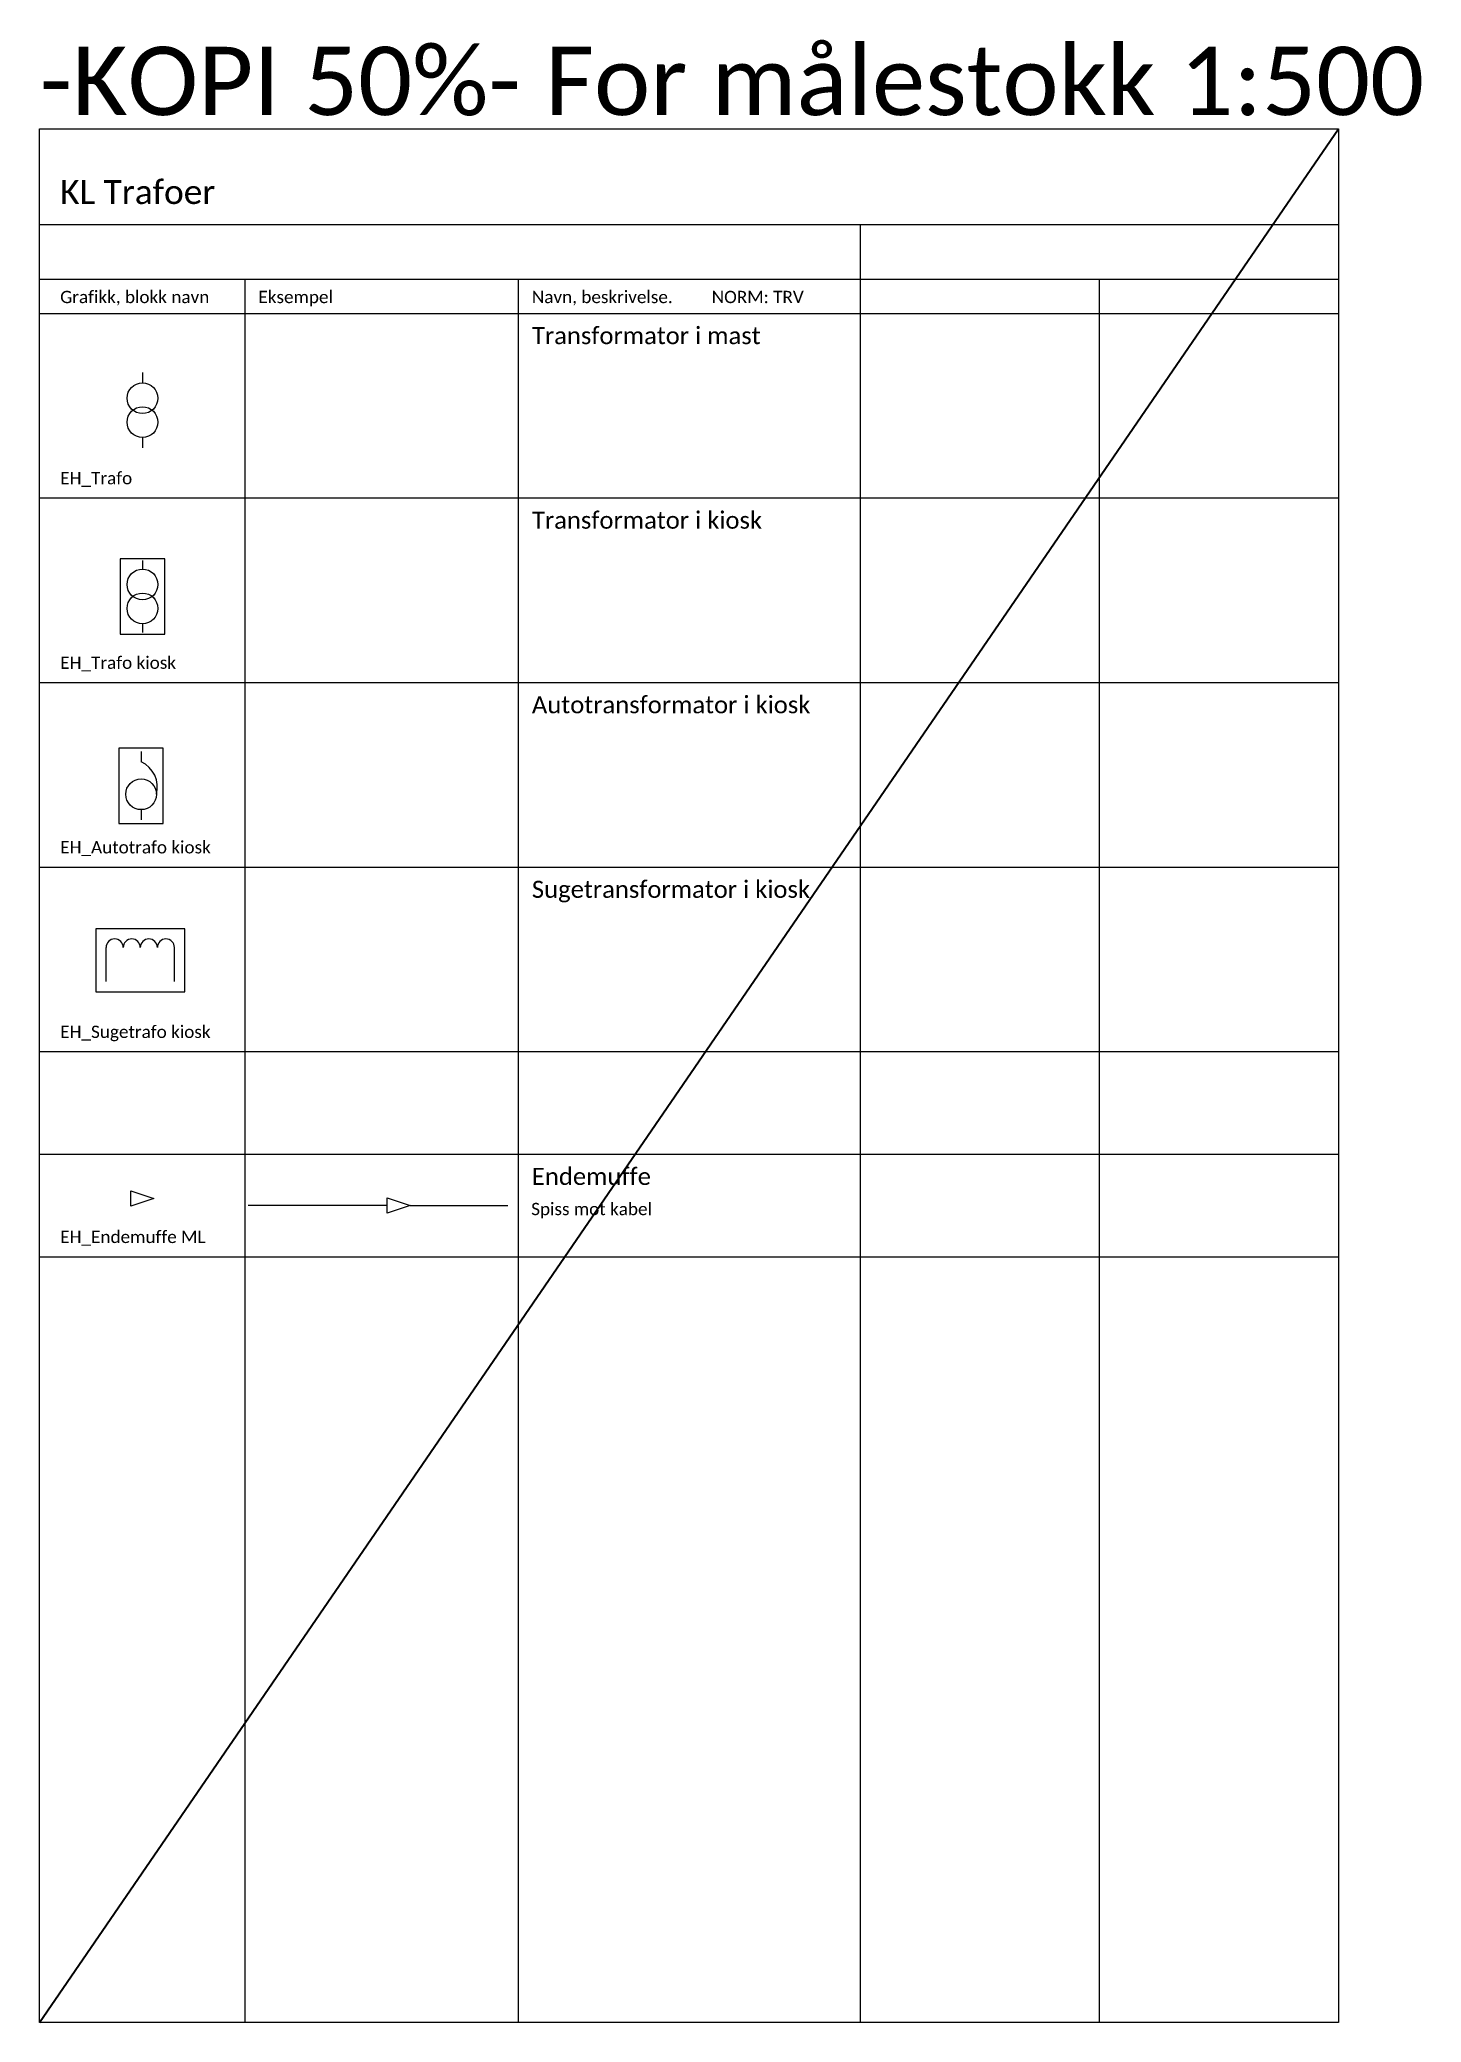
# Model space of a CAD drawing. Header units: metres. Extents: x -220 to 846, y -1228 to 277.
# Drawn here: x 745 to 846.1, y -475.5 to -330.5 of the extents above; entities that cross this region are included whole.
import ezdxf
from ezdxf.enums import TextEntityAlignment as Align

# ---------------------------------------------------------------- set-up
doc = ezdxf.new("R2010")
doc.units = ezdxf.units.M
doc.layers.add('JBTEH_ATT_OBJEKTID', color=2, linetype='Continuous', lineweight=25)
for name, color, linetype in [('JBTEH_ATT_Tekst', 2, 'Continuous'), ('JBTEH_Komponenter', 4, 'Continuous'), ('JBTEH_LED_Hoeyspenning_kabel', 4, 'KABEL2'), ('JBTEH_LED_Hoeyspenning_linje', 4, 'KABEL'), ('RAMME', 5, 'Continuous'), ('RAMME SYMBOLER', 4, 'Continuous'), ('RAMME TEKST', 7, 'Continuous')]:
    doc.layers.add(name, color=color, linetype=linetype)
doc.layers.add('JBTEH_KTL_Roed', color=7, linetype='Continuous', lineweight=40, true_color=0xfc0a1c)
doc.styles.add('Calibri', font='calibri.ttf')
doc.styles.add('ISO25', font='isocp.shx', dxfattribs={"width": 0.9, "height": 2.5})
doc.styles.get("Standard").update_dxf_attribs({"font": 'txt.shx'})
doc.linetypes.add('KABEL', pattern='A,0.3,-0.001,0.3,-0.001,0.3,-0.001,["x",Standard,S=0.25,R=0,X=0,Y=-0.08],-0.001', length=0.904)
doc.linetypes.add('KABEL2', pattern='A,0.3,-0.1,0.3,-0.1,0.3,-0.1,["x",Standard,S=0.25,R=0,X=0,Y=-0.08],-0.1', length=1.3)

msp = doc.modelspace()

# ---------------------------------------------------------------- texts
at = {"layer": 'RAMME TEKST', "linetype": 'ByBlock', "style": 'Calibri'}
for s, height, p in [('-KOPI 50%%%- For målestokk 1:500', 5, (745, -336)), ('KL Trafoer', 1.75, (746.5, -342.5)), ('Grafikk, blokk navn', 0.9, (746.5, -349.75)), ('Eksempel', 0.9, (761, -349.75)), ('Navn, beskrivelse.         NORM: TRV', 0.9, (781, -349.75)), ('Transformator i mast', 1.25, (781, -352.75)), ('EH_Trafo', 0.9, (746.5, -363)), ('Transformator i kiosk', 1.25, (781, -366.25)), ('EH_Trafo kiosk', 0.9, (746.5, -376.5)), ('Autotransformator i kiosk', 1.25, (781, -379.75)), ('EH_Autotrafo kiosk', 0.9, (746.5, -390)), ('Sugetransformator i kiosk', 1.25, (781, -393.25)), ('EH_Sugetrafo kiosk', 0.9, (746.5, -403.5)), ('EH_Endemuffe ML', 0.9, (746.5, -418.5))]:
    msp.add_text(s, height=height, dxfattribs=at).set_placement(p)
at = {"layer": 'RAMME TEKST', "style": 'Calibri'}
msp.add_text('Spiss mot kabel', height=0.9, dxfattribs=at).set_placement((780.95, -416.46))
at = {"layer": 'RAMME TEKST', "linetype": 'ByBlock', "insert": (781, -413), "char_height": 1.25, "attachment_point": 1, "style": 'Calibri'}
msp.add_mtext_dynamic_manual_height_columns('Endemuffe', width=46, gutter_width=6.5, heights=[0], dxfattribs=at)

# ---------------------------------------------------------------- blocks, each defined once
blk = doc.blocks.new('EH_Endemuffe ML')
for p, q in [((0, 1.125), (3.375, 0)), ((0, -1.125), (0, 1.125)), ((3.375, 0), (0, -1.125))]:
    blk.add_line(p, q)
blk = doc.blocks.new('EH_Trafo kiosk')
for p, q in [((0, 10.5), (0, 9.25)), ((0, 1.25), (0, 0))]:
    blk.add_line(p, q)
blk.add_lwpolyline([(-3.25, -0.25), (3.25, -0.25), (3.25, 10.75), (-3.25, 10.75)], close=True)
for centre in [(0, 7), (0, 3.5)]:
    blk.add_circle(centre, 2.25)
at = {"layer": 'JBTEH_ATT_OBJEKTID', "style": 'ISO25'}
blk.add_attdef('OBJEKTID', text='', height=2.5, dxfattribs=at).set_placement((0, 29.55), align=Align.MIDDLE)
at = {"layer": 'JBTEH_ATT_Tekst', "style": 'ISO25'}
for tag, p in [('NAVN/NR', (0, 25.55)), ('SPENNING', (0, 21.55)), ('YTELSE', (0, 17.55)), ('TILH_OBJEKT', (0, 13.55))]:
    blk.add_attdef(tag, text='', height=2.5, dxfattribs=at).set_placement(p, align=Align.MIDDLE)
blk = doc.blocks.new('EH_Trafo')
for p, q in [((0, 11), (0, 9.5)), ((0, 1.5), (0, 0))]:
    blk.add_line(p, q)
for centre in [(0, 7.25), (0, 3.75)]:
    blk.add_circle(centre, 2.25)
at = {"layer": 'JBTEH_ATT_OBJEKTID', "style": 'ISO25'}
blk.add_attdef('OBJEKTID', text='', height=2.5, dxfattribs=at).set_placement((0, 29.55), align=Align.MIDDLE)
at = {"layer": 'JBTEH_ATT_Tekst', "style": 'ISO25'}
for tag, p in [('NAVN/NR', (0, 25.55)), ('SPENNING', (0, 21.55)), ('YTELSE', (0, 17.55)), ('TILH_OBJEKT', (0, 13.55))]:
    blk.add_attdef(tag, text='', height=2.5, dxfattribs=at).set_placement(p, align=Align.MIDDLE)
blk = doc.blocks.new('EH_Autotrafo kiosk')
for p, q in [((0, 10), (0, 8.5)), ((0, 1.5), (0, 0))]:
    blk.add_line(p, q)
blk.add_lwpolyline([(-3.25, -0.5), (3.25, -0.5), (3.25, 10.5), (-3.25, 10.5)], close=True)
blk.add_circle((0, 3.75), 2.25)
blk.add_arc((-1.73, 4.77), 4.11, 345.6061, 65.0862)
at = {"layer": 'JBTEH_ATT_OBJEKTID', "style": 'ISO25'}
blk.add_attdef('OBJEKTID', text='', height=2.5, dxfattribs=at).set_placement((0, 29.55), align=Align.MIDDLE)
at = {"layer": 'JBTEH_ATT_Tekst', "style": 'ISO25'}
for tag, p in [('NAVN/NR', (0, 25.55)), ('SPENNING', (0, 21.55)), ('YTELSE', (0, 17.55)), ('TILH_OBJEKT', (0, 13.55))]:
    blk.add_attdef(tag, text='', height=2.5, dxfattribs=at).set_placement(p, align=Align.MIDDLE)
blk = doc.blocks.new('EH_Sugetrafo kiosk')
for p, q in [((-5, 1.5), (-5, 6.5)), ((5, 1.5), (5, 6.5))]:
    blk.add_line(p, q)
blk.add_lwpolyline([(-6.5, 0), (6.5, 0), (6.5, 9.25), (-6.5, 9.25)], close=True)
for centre in [(-3.75, 6.5), (-1.25, 6.5), (1.25, 6.5), (3.75, 6.5)]:
    blk.add_arc(centre, 1.25, 360, 180)
at = {"layer": 'JBTEH_ATT_OBJEKTID', "style": 'ISO25'}
blk.add_attdef('OBJEKTID', text='', height=2.5, dxfattribs=at).set_placement((0, 27.8), align=Align.MIDDLE)
at = {"layer": 'JBTEH_ATT_Tekst', "style": 'ISO25'}
for tag, p in [('NAVN/NR', (0, 23.8)), ('SPENNING', (0, 19.8)), ('YTELSE', (0, 15.8)), ('TILH_OBJEKT', (0, 11.8))]:
    blk.add_attdef(tag, text='', height=2.5, dxfattribs=at).set_placement(p, align=Align.MIDDLE)

# ---------------------------------------------------------------- linework, layer by layer
at = {"color": 8}
msp.add_line((805, -344.5), (805, -434.5), dxfattribs=at)
at = {"layer": 'JBTEH_KTL_Roed'}
msp.add_line((745, -475.5), (840, -337), dxfattribs=at)
at = {"layer": 'JBTEH_LED_Hoeyspenning_kabel', "ltscale": 5}
msp.add_line((772.09, -415.75), (779.25, -415.75), dxfattribs=at)
at = {"layer": 'JBTEH_LED_Hoeyspenning_linje', "ltscale": 5}
msp.add_line((770.41, -415.75), (760.25, -415.75), dxfattribs=at)
at = {"layer": 'RAMME'}
msp.add_line((745, -344), (840, -344), dxfattribs=at)
msp.add_lwpolyline([(840, -475.5), (745, -475.5), (745, -337), (840, -337)], close=True, dxfattribs=at)
at = {"layer": 'RAMME SYMBOLER'}
for p, q in [((805, -344), (805, -475.5)), ((745, -348), (840, -348)), ((760, -348), (760, -475.5)), ((780, -348), (780, -475.5)), ((822.5, -348), (822.5, -475.5)), ((745, -350.5), (840, -350.5)), ((745, -364), (840, -364)), ((745, -377.5), (840, -377.5)), ((745, -391), (840, -391)), ((745, -404.5), (840, -404.5)), ((745, -412), (840, -412)), ((745, -419.5), (840, -419.5))]:
    msp.add_line(p, q, dxfattribs=at)

# ---------------------------------------------------------------- block references
at = {"layer": 'JBTEH_Komponenter', "xscale": 0.5, "yscale": 0.5, "zscale": 0.5}
for name, p in [('EH_Trafo', (752.52, -360.33)), ('EH_Trafo kiosk', (752.52, -373.83)), ('EH_Autotrafo kiosk', (752.42, -387.55)), ('EH_Sugetrafo kiosk', (752.36, -400.13)), ('EH_Endemuffe ML', (751.66, -415.25)), ('EH_Endemuffe ML', (770.41, -415.75))]:
    msp.add_blockref(name, p, dxfattribs=at)

msp.set_redraw_order([(e.dxf.handle, doc.entitydb.next_handle()) for e in msp.query("TEXT MTEXT ATTDEF DIMENSION ARC_DIMENSION")])  # texts and dimensions are drawn at this point

doc.saveas('drawing.dxf')
